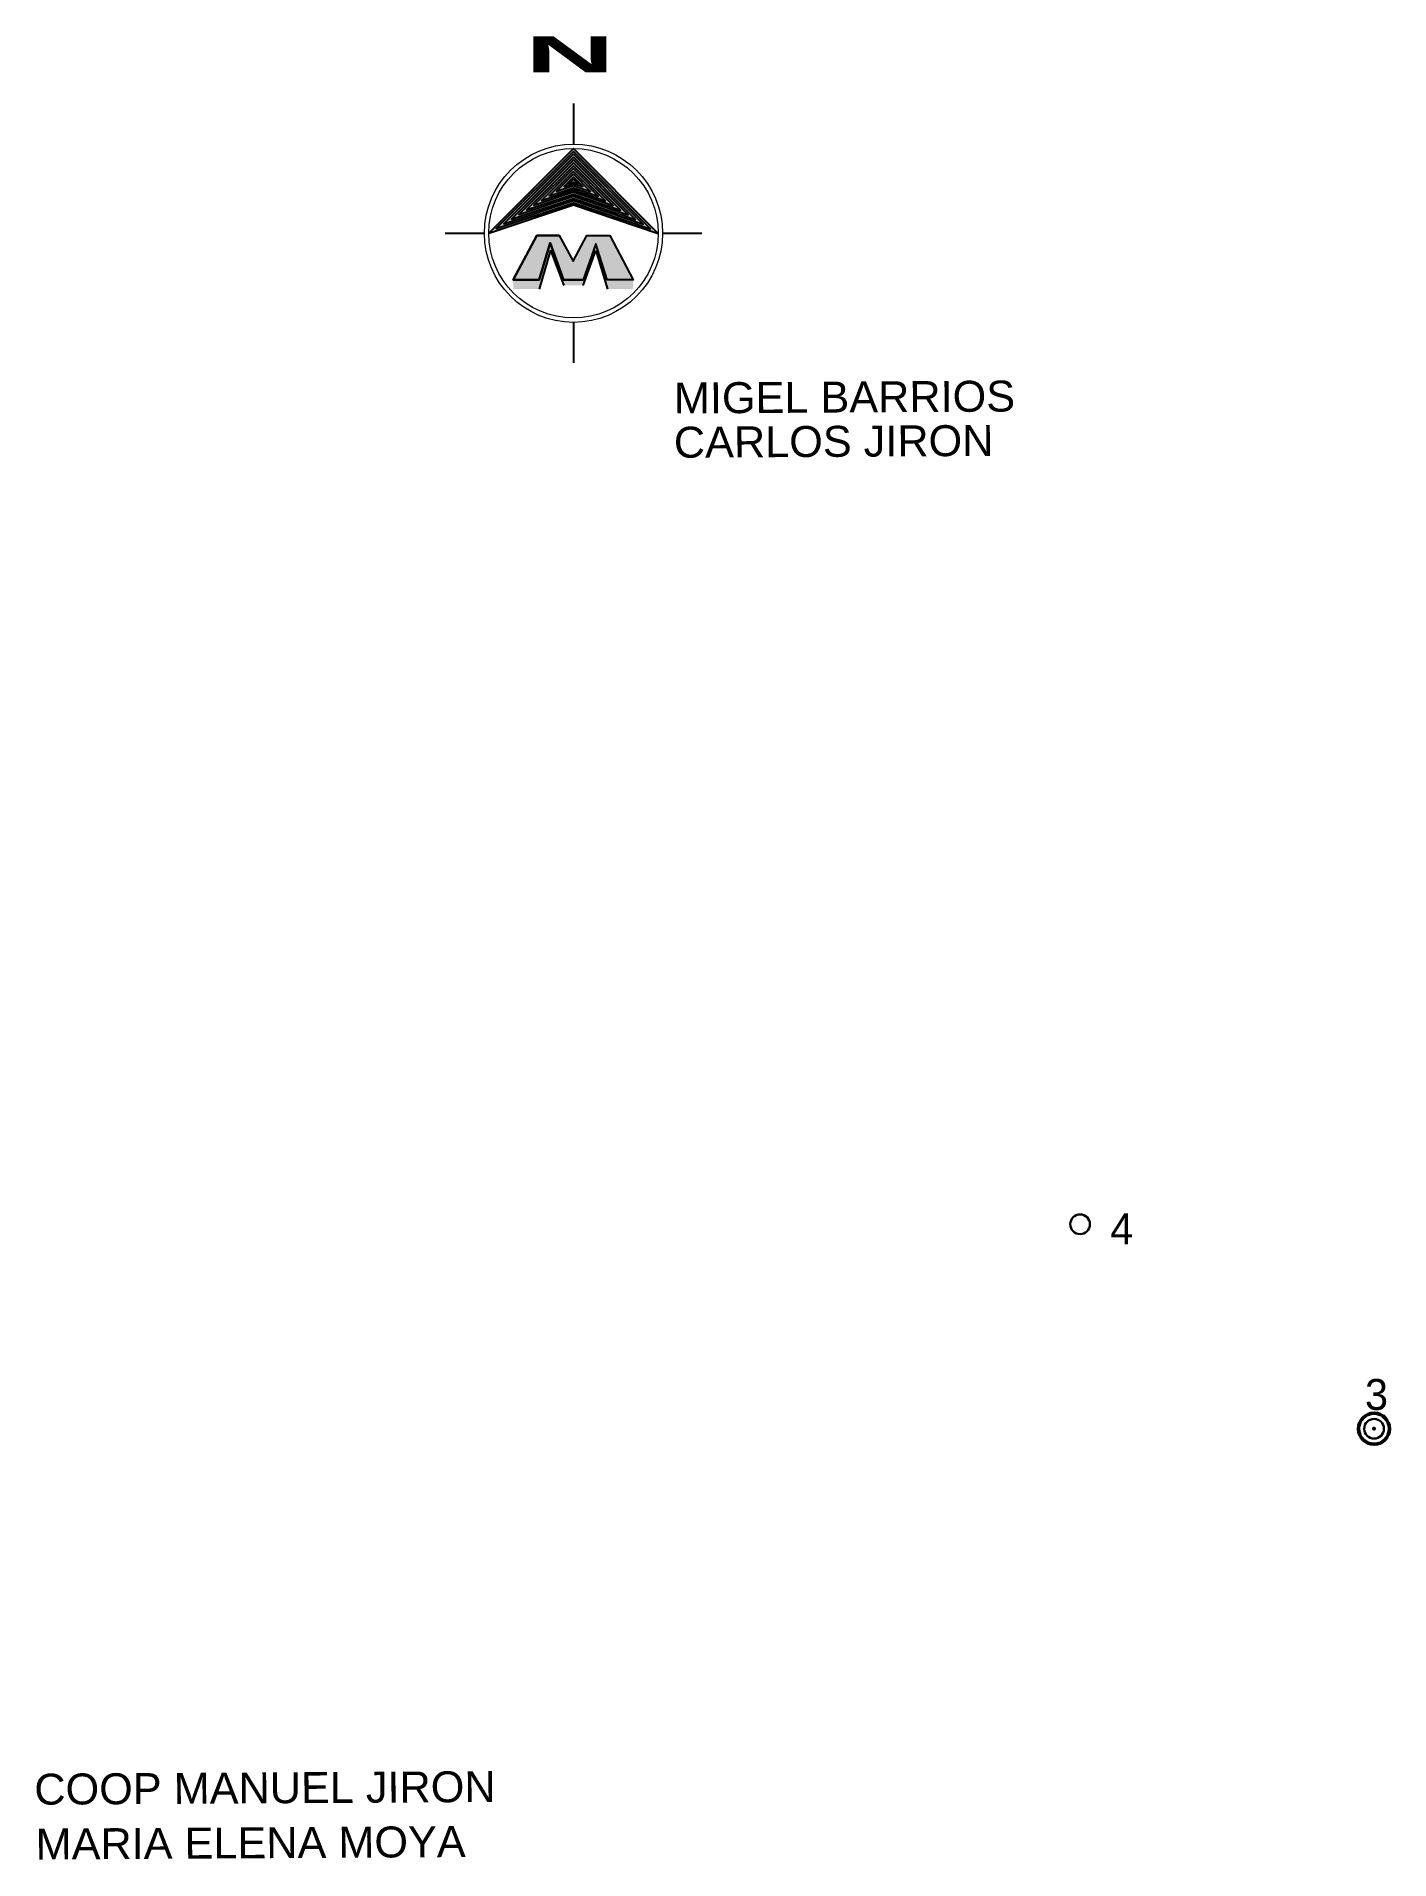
# Model space of a CAD drawing. Header units: millimetres. Extents: x 612490 to 613595, y 1318367 to 1318600.
# Drawn here: x 612718.4 to 612827.7, y 1318440.7 to 1318588 of the extents above; entities that cross this region are included whole.
import ezdxf
from ezdxf.enums import TextEntityAlignment as Align

# ---------------------------------------------------------------- set-up
doc = ezdxf.new("R2010")
doc.units = ezdxf.units.MM
doc.header["$PDMODE"] = 32
doc.header["$PDSIZE"] = 2.5
doc.layers.add('NORTE', color=1, linetype='Continuous')
doc.layers.add('TEXTOS', color=2, linetype='Continuous')
doc.styles.add('HECTOR LOPEZ', font='arial.ttf')
doc.styles.add('LOPEZ', font='TCCM____.TTF')
doc.styles.get("Standard").update_dxf_attribs({"font": 'arial.ttf'})

msp = doc.modelspace()

# ---------------------------------------------------------------- texts
at = {"color": 7, "lineweight": 30, "style": 'HECTOR LOPEZ'}
for s, p in [('MIGEL BARRIOS', (612769.901, 1318557.502)), ('CARLOS JIRON', (612769.901, 1318553.928)), ('COOP MANUEL JIRON ', (612718.25, 1318445.129)), ('MARIA ELENA MOYA', (612718.354, 1318440.699))]:
    msp.add_text(s, height=2.5, rotation=0.33859, dxfattribs=at).set_placement(p)
at = {"color": 7, "lineweight": 30, "style": 'LOPEZ'}
for s, p in [('4', (612805.135, 1318489.646)), ('3', (612825.709, 1318476.269))]:
    msp.add_text(s, height=2.5, dxfattribs=at).set_placement(p, align=Align.BOTTOM_LEFT)
at = {"color": 7, "lineweight": 25, "insert": (612757.871, 1318587.958), "char_height": 2.89014, "attachment_point": 1}
msp.add_mtext('{\\fBaskerville Old Face|b1|i0|c0|p18;\\W2.6;\\T2.05;N}', dxfattribs=at)

# ---------------------------------------------------------------- hatches: boundary and pattern name
at = {"lineweight": 30}
h = msp.add_hatch(color=5, dxfattribs=at)
h.dxf.hatch_style = 1
h.paths.add_polyline_path([(612759.885, 1318571.201), (612759.907, 1318571.277), (612760.971, 1318568.288), (612762.564, 1318568.288), (612763.601, 1318571.201), (612764.513, 1318568.288), (612766.612, 1318568.288), (612764.709, 1318571.888), (612762.853, 1318571.888), (612761.767, 1318569.802), (612760.638, 1318571.888), (612758.826, 1318571.888), (612756.923, 1318568.288), (612759.022, 1318568.288)])
at = {"lineweight": 30, "true_color": 0x2424ff}
h = msp.add_hatch(color=160, dxfattribs=at)
h.dxf.hatch_style = 1
h.paths.add_polyline_path([(612759.926, 1318570.688), (612761, 1318567.843), (612762.573, 1318567.843), (612763.593, 1318570.682), (612764.53, 1318567.557), (612766.612, 1318567.557), (612766.612, 1318568.288), (612764.513, 1318568.288), (612763.601, 1318571.201), (612762.564, 1318568.288), (612760.971, 1318568.288), (612759.907, 1318571.277), (612759.022, 1318568.288), (612756.923, 1318568.288), (612756.923, 1318567.557), (612759.005, 1318567.557)])
at = {"layer": 'TEXTOS'}
h = msp.add_hatch(color=7, dxfattribs=at)
h.dxf.hatch_style = 1
h.paths.add_polyline_path([(612761.789, 1318574.36), (612768.619, 1318572.039), (612761.799, 1318578.906), (612754.944, 1318572.063)])

# ---------------------------------------------------------------- linework, layer by layer
at = {"color": 5}
for p, q in [((612758.826, 1318571.888), (612760.638, 1318571.888)), ((612759.926, 1318570.688), (612759.005, 1318567.557)), ((612759.907, 1318571.277), (612759.022, 1318568.288)), ((612760.971, 1318568.288), (612759.907, 1318571.277)), ((612759.926, 1318570.688), (612761, 1318567.843)), ((612763.601, 1318571.201), (612762.564, 1318568.288)), ((612762.573, 1318567.843), (612763.593, 1318570.682)), ((612762.853, 1318571.888), (612764.709, 1318571.888)), ((612763.593, 1318570.682), (612764.53, 1318567.557)), ((612764.513, 1318568.288), (612763.601, 1318571.201)), ((612762.564, 1318568.288), (612760.971, 1318568.288))]:
    msp.add_line(p, q, dxfattribs=at)
for points in [[(612760.638, 1318571.888), (612758.826, 1318571.888), (612756.923, 1318568.288), (612759.022, 1318568.288), (612759.907, 1318571.277), (612760.971, 1318568.288), (612762.564, 1318568.288)], [(612759.885, 1318571.201), (612759.022, 1318568.288), (612756.923, 1318568.288), (612758.826, 1318571.888), (612760.638, 1318571.888), (612761.767, 1318569.802), (612762.853, 1318571.888), (612764.709, 1318571.888), (612766.612, 1318568.288), (612764.513, 1318568.288), (612763.601, 1318571.201), (612762.564, 1318568.288), (612760.971, 1318568.288), (612759.907, 1318571.277)], [(612763.601, 1318571.201), (612762.564, 1318568.288), (612760.971, 1318568.288)], [(612761.767, 1318569.802), (612762.853, 1318571.888)], [(612762.896, 1318571.888), (612764.709, 1318571.888), (612766.612, 1318568.288), (612764.513, 1318568.288)]]:
    msp.add_lwpolyline(points, dxfattribs=at)
at = {"color": 7, "lineweight": 30}
for centre in [(612802.701, 1318492.014), (612826.441, 1318475.496)]:
    msp.add_circle(centre, 0.796, dxfattribs=at)
at = {"color": 7, "lineweight": 50}
msp.add_point((612826.441, 1318475.496), dxfattribs=at)
at = {"layer": 'NORTE', "color": 0}
for p, q in [((612761.789, 1318582.535, -0.007), (612761.789, 1318579.258, -0.001)), ((612751.421, 1318572.063), (612754.592, 1318572.062)), ((612768.984, 1318572.062), (612772.154, 1318572.062)), ((612761.788, 1318564.866), (612761.788, 1318561.59, 0.005))]:
    msp.add_line(p, q, dxfattribs=at)
at = {"layer": 'NORTE', "color": 0, "lineweight": 13}
msp.add_circle((612761.788, 1318572.062), 6.843, dxfattribs=at)
at = {"layer": 'TEXTOS', "color": 7, "elevation": 0.007}
msp.add_lwpolyline([(612761.799, 1318578.906), (612754.944, 1318572.063), (612761.789, 1318574.36), (612768.619, 1318572.039), (612761.799, 1318578.906)], dxfattribs=at)
for points in [[(612761.799, 1318578.674), (612755.553, 1318572.439), (612761.79, 1318574.533), (612768.012, 1318572.417)], [(612761.798, 1318578.443), (612756.161, 1318572.816), (612761.79, 1318574.705), (612767.406, 1318572.796)], [(612761.798, 1318578.212), (612756.77, 1318573.193), (612761.79, 1318574.878), (612766.8, 1318573.175)], [(612761.797, 1318577.98), (612757.378, 1318573.569), (612761.791, 1318575.05), (612766.193, 1318573.553)], [(612761.797, 1318577.749), (612757.987, 1318573.946), (612761.791, 1318575.223), (612765.587, 1318573.932)], [(612761.796, 1318577.517), (612758.595, 1318574.322), (612761.791, 1318575.395), (612764.981, 1318574.311)], [(612761.796, 1318577.286), (612759.204, 1318574.699), (612761.792, 1318575.567), (612764.374, 1318574.689)], [(612761.795, 1318577.055), (612759.812, 1318575.075), (612761.792, 1318575.74), (612763.768, 1318575.068)], [(612761.795, 1318576.823), (612760.421, 1318575.452), (612761.792, 1318575.912), (612763.162, 1318575.447)], [(612761.794, 1318576.592), (612761.029, 1318575.829), (612761.793, 1318576.085), (612762.555, 1318575.826)], [(612761.794, 1318576.443), (612761.421, 1318576.071), (612761.793, 1318576.196), (612762.165, 1318576.069)]]:
    msp.add_lwpolyline(points, close=True, dxfattribs=at)
at = {"layer": 'TEXTOS', "color": 0, "lineweight": 13}
msp.add_circle((612761.788, 1318572.062), 7.196, dxfattribs=at)

msp.set_redraw_order([(e.dxf.handle, doc.entitydb.next_handle()) for e in msp.query("TEXT MTEXT ATTDEF DIMENSION ARC_DIMENSION")])  # texts and dimensions are drawn at this point

doc.saveas('drawing.dxf')
